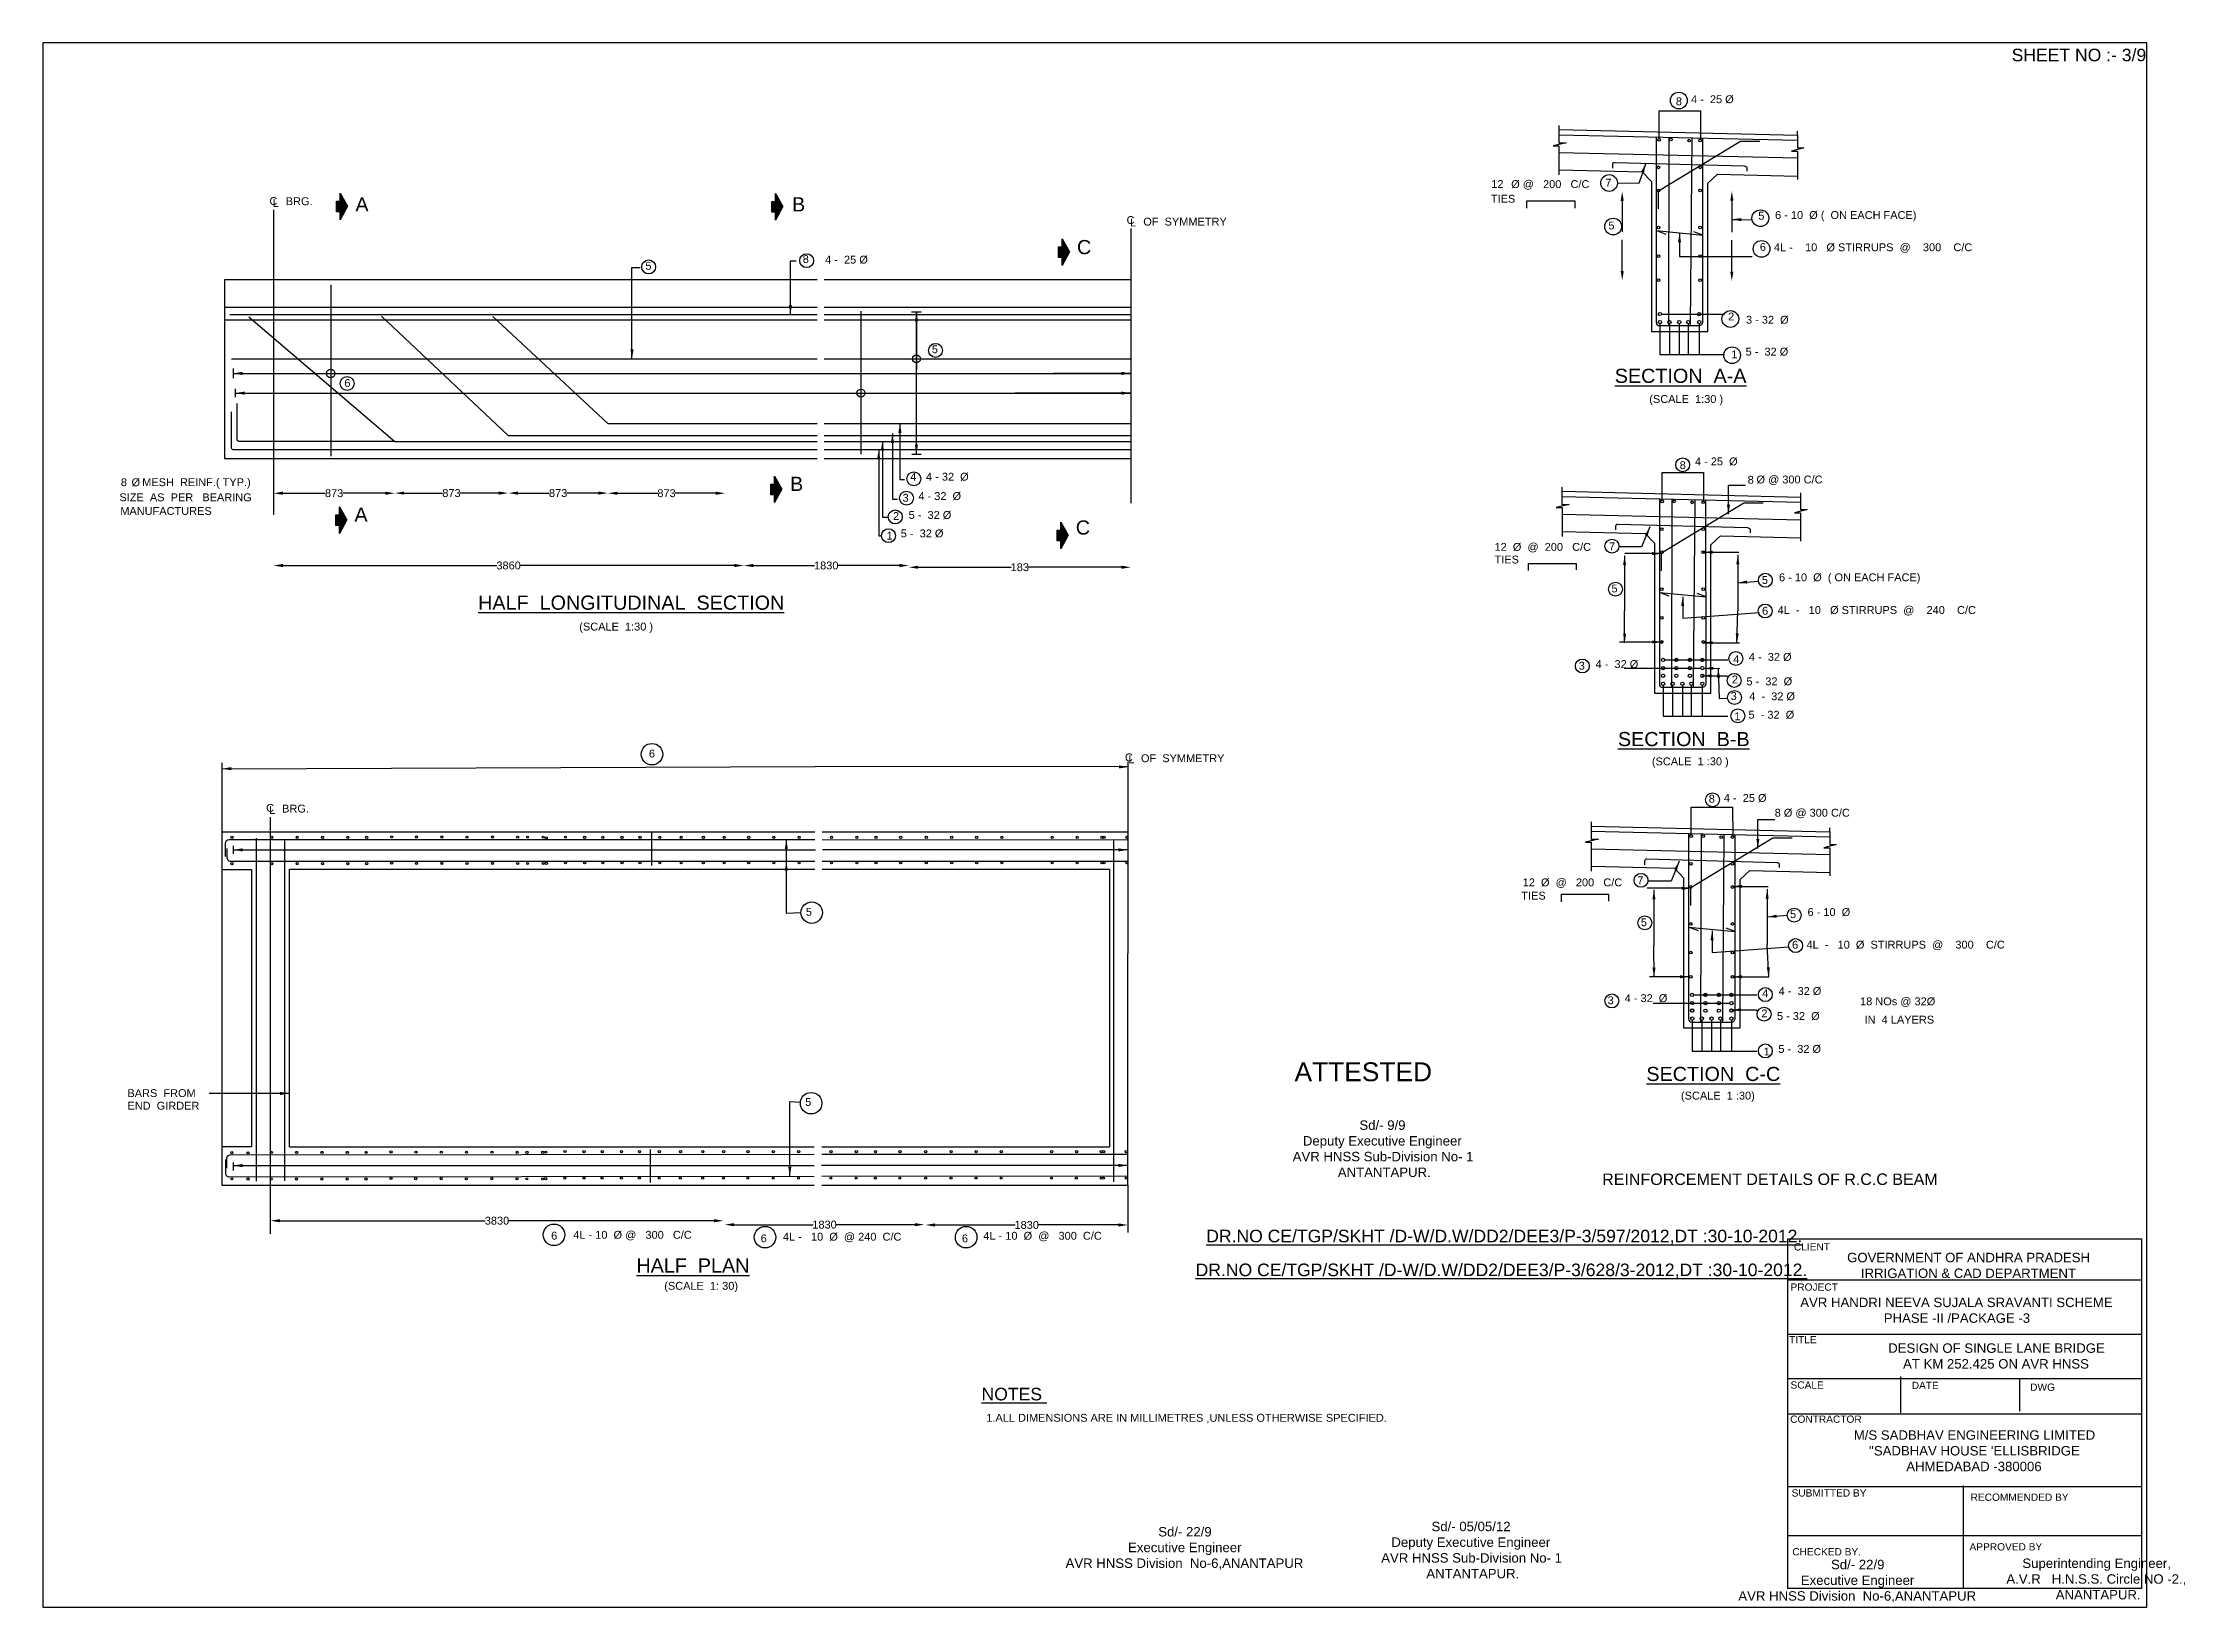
# Model space of a CAD drawing. Header units: inches. Extents: x 25936 to 27299, y 1013 to 2008.
import ezdxf

# ---------------------------------------------------------------- set-up
doc = ezdxf.new("R2010")
doc.units = ezdxf.units.IN
doc.header["$MEASUREMENT"] = 0
for name, color, linetype in [('DIMENSION', 7, 'Continuous'), ('DIMENSIONS', 255, 'Continuous'), ('TEXT', 1, 'Continuous')]:
    doc.layers.add(name, color=color, linetype=linetype)
doc.styles.get("Standard").update_dxf_attribs({"font": 'arial.ttf', "height": 5})
doc.dimstyles.get("Standard").update_dxf_attribs({"dimtxt": 5, "dimasz": 6, "dimexe": 0.18, "dimexo": 0.0625, "dimgap": 0.09, "dimtad": 0, "dimtih": 1, "dimtoh": 1, "dimdec": 4, "dimzin": 0, "dimdsep": 46, "dimtxsty": 'Standard', "dimcen": 0.09, "dimse1": 1, "dimse2": 1, "dimadec": 0, "dimazin": 0, "dimtfac": 1, "dimtdec": 4, "dimtofl": 0, "dimtmove": 0, "dimatfit": 3, "dimfxl": 1, "dimtolj": 1, "dimtzin": 0, "dimarcsym": 0})

msp = doc.modelspace()

# ---------------------------------------------------------------- texts
at = {"layer": 'DIMENSION', "color": 0, "char_height": 6, "width": 188.9045003, "attachment_point": 1}
for s, insert in [('\\pi80.148;Sd/- 9/9\\P\\pi44.164;Deputy Executive Engineer  \\P\\pi37.694;AVR HNSS Sub-Division No- 1\\P\\pi64.08; ANTANTAPUR.', (26693.6652, 1322.45286)), ('\\pi77.817;Sd/- 22/9\\P\\pi58.616;Executive Engineer  \\P\\pi18.818;AVR HNSS Division  No-6,ANANTAPUR ', (26567.92238, 1063.67253)), ('\\pi69.697;Sd/- 05/05/12 \\P\\pi44.164;Deputy Executive Engineer  \\P\\pi37.694;AVR HNSS Sub-Division No- 1\\P\\pi64.08; ANTANTAPUR.', (26750.0041, 1067.03246)), ('\\pi77.817;Sd/- 22/9\\P\\pi58.616;Executive Engineer  \\P\\pi18.818;AVR HNSS Division  No-6,ANANTAPUR ', (26996.21163, 1042.81994)), ('\\pi94.452;\\P\\pi47.713;Superintending Engineer,\\P\\pi37.538;A.V.R   H.N.S.S. Circle NO -2.,\\P\\pi66.64; ANANTAPUR.', (27148.12402, 1053.61558))]:
    msp.add_mtext(s, dxfattribs=dict(at, insert=insert))
at = {"layer": 'DIMENSIONS', "color": 0}
for s, height, p in [('ATTESTED   ', 12, (26732.49177, 1347.38606)), ('REINFORCEMENT DETAILS OF R.C.C BEAM', 7.3, (26928.36102, 1281.36374)), ('%%UDR.NO CE/TGP/SKHT /D-W/D.W/DD2/DEE3/P-3/597/2012,DT :30-10-2012.', 8, (26676.29646, 1244.88301)), ('%%UDR.NO CE/TGP/SKHT /D-W/D.W/DD2/DEE3/P-3/628/3-2012,DT :30-10-2012.', 8, (26669.55213, 1223.34075)), ('%%UNOTES ', 8, (26533.26744, 1144.26822)), ('1.ALL DIMENSIONS ARE IN MILLIMETRES ,UNLESS OTHERWISE SPECIFIED.', 5, (26536.29746, 1130.67598))]:
    msp.add_text(s, height=height, dxfattribs=at).set_placement(p)
at = {"layer": 'TEXT', "color": 0}
for s, height, p in [('SHEET NO :- 3/9', 8, (27188.98939, 1996.52249)), ('8', 5, (26975.25131, 1968.53429)), ('4 -  25 Ø', 5, (26984.92441, 1969.87063)), ('C', 5, (26079.92906, 1905.1041)), ('BRG.', 5, (26090.33495, 1904.95099)), ('A', 9, (26134.65527, 1900.95224)), ('B', 9, (26412.62168, 1900.97929)), ('TIES', 5, (26857.54044, 1906.5254)), ('12 ', 5, (26857.76207, 1915.90326)), ('Ø @   200   C/C', 5, (26870.4321, 1915.84057)), ('7', 5, (26930.35137, 1916.71953)), ('L', 5, (26081.99557, 1903.86562)), ('C', 5, (26625.58696, 1892.9619)), ('L', 5, (26627.76639, 1891.38968)), ('OF  SYMMETRY', 5, (26636.2177, 1891.96529)), ('5', 5, (27027.71673, 1895.71575)), ('6 - 10  Ø (  ON EACH FACE)', 5, (27038.39867, 1896.16494)), ('C', 9, (26594.0144, 1873.75623)), ('5', 5, (26932.32045, 1889.51194)), ('5', 5, (26319.25878, 1863.86215)), ('8', 5, (26419.43816, 1868.12716)), ('4 -  25 Ø', 5, (26433.70845, 1867.79361)), ('6', 5, (27028.70551, 1875.8342)), ('4L -    10   Ø STIRRUPS  @    300    C/C', 5, (27037.72615, 1875.63838)), ('2', 5, (27008.5215, 1831.56681)), ('3 - 32  Ø', 5, (27019.89908, 1829.51749)), ('5', 5, (26501.62576, 1810.74635)), ('5 -  32 Ø', 5, (27019.6316, 1809.2265)), ('%%USECTION  A-A', 9, (26936.3664, 1791.84304)), ('1', 5, (27010.57613, 1807.47367)), ('6', 5, (26127.64118, 1789.23929)), ('(SCALE  1:30 )', 5, (26958.35174, 1779.07034)), ('B', 9, (26411.35039, 1723.09487)), ('4', 5, (26487.88287, 1729.58038)), ('4 - 32  Ø', 5, (26497.90157, 1729.64091)), ('8', 5, (26977.68743, 1736.97845)), ('4 - 25  Ø', 5, (26987.43047, 1739.35878)), ('8', 5, (27020.97642, 1727.6661)), ('Ø @ 300 C/C', 5, (27026.6021, 1727.84737)), ('SIZE  AS  PER   BEARING', 5, (25984.43628, 1716.50448)), ('8     MESH  REINF.( TYP.)', 5, (25985.34405, 1726.11573)), ('Ø', 5, (25992.13735, 1726.08566)), ('3', 5, (26482.99065, 1716.24404)), ('4 - 32  Ø', 5, (26493.06142, 1717.29819)), ('MANUFACTURES', 5, (25984.98094, 1707.79994)), ('A', 9, (26134.06153, 1703.49919)), ('2', 5, (26476.87067, 1704.56909)), ('5 -  32 Ø', 5, (26486.85281, 1705.27629)), ('1', 5, (26472.79382, 1692.04718)), ('5 -  32 Ø', 5, (26481.82356, 1693.54565)), ('C', 9, (26593.2523, 1695.30656)), ('TIES', 5, (26859.84077, 1676.92014)), ('12  Ø  @  200   C/C', 5, (26859.84077, 1684.9522)), ('7', 5, (26932.67207, 1685.33478)), ('5', 5, (27030.0119, 1663.88867)), ('6 - 10  Ø  ( ON EACH FACE)', 5, (27040.92912, 1665.58954)), ('%%UHALF  LONGITUDINAL  SECTION', 9, (26212.79467, 1647.46556)), ('5', 5, (26934.25721, 1658.4995)), ('(SCALE  1:30 )', 5, (26277.17486, 1634.23862)), ('6', 5, (27030.13995, 1644.31987)), ('4L  -   10   Ø STIRRUPS  @    240    C/C', 5, (27040.02887, 1644.77187)), ('3', 5, (26913.40774, 1609.327)), ('4 -  32 Ø', 5, (26924.15552, 1610.3692)), ('4', 5, (27011.76113, 1613.48338)), ('4 -  32 Ø', 5, (27021.72997, 1614.94948)), ('2', 5, (27010.89487, 1600.5831)), ('5 -  32  Ø', 5, (27020.17221, 1599.3898)), ('3', 5, (27010.10736, 1590.04262)), ('1', 5, (27012.54255, 1577.17574)), ('5  - 32  Ø', 5, (27021.48887, 1578.14041)), ('4  -  32 Ø', 5, (27021.96818, 1589.87001)), ('%%USECTION  B-B', 9, (26938.3934, 1560.64806)), ('6', 5, (26321.50451, 1553.41439)), ('C', 5, (26624.54079, 1551.01655)), ('L', 5, (26626.75996, 1549.74405)), ('OF  SYMMETRY', 5, (26634.72781, 1550.45884)), ('(SCALE  1 :30 )', 5, (26959.99152, 1548.4627)), ('8', 5, (26996.16946, 1524.70492)), ('4 -  25 Ø', 5, (27005.79946, 1525.14745)), ('C', 5, (26077.84405, 1518.84867)), ('L', 5, (26079.72054, 1517.47221)), ('BRG.', 5, (26088.01813, 1518.40937)), ('8 Ø @ 300 C/C', 5, (27038.16869, 1515.77199)), ('12  Ø  @   200   C/C', 5, (26877.73262, 1471.44691)), ('7', 5, (26950.70154, 1472.74259)), ('TIES', 5, (26876.86594, 1463.00646)), ('5', 5, (26421.41896, 1452.71777)), ('5', 5, (26952.95677, 1446.05754)), ('5', 5, (27047.89675, 1451.22431)), ('6 - 10  Ø', 5, (27059.0854, 1452.53958)), ('6', 5, (27049.23033, 1431.72365)), ('4L  -   10  Ø  STIRRUPS  @    300    C/C', 5, (27058.40818, 1431.8068)), ('4', 5, (27030.18633, 1400.83831)), ('4 -  32 Ø', 5, (27040.70484, 1402.30158)), ('3', 5, (26931.79432, 1396.41048)), ('4 - 32  Ø', 5, (26942.67562, 1397.76234)), ('2', 5, (27029.64844, 1388.05101)), ('5 - 32  Ø', 5, (27039.61847, 1386.38649)), ('18 NOs @ 32Ø', 5, (27092.5197, 1395.72565)), ('IN  4 LAYERS', 5, (27095.40925, 1384.09399)), ('1', 5, (27031.18688, 1363.81152)), ('5 -  32 Ø', 5, (27040.49499, 1365.45698)), ('%%USECTION  C-C', 9, (26956.48594, 1347.53776)), ('BARS  FROM', 5, (25989.54411, 1337.33896)), ('5', 5, (26420.9879, 1331.71368)), ('(SCALE  1 :30)', 5, (26978.5206, 1335.73565)), ('END  GIRDER', 5, (25989.54411, 1329.3069)), ('6', 5, (26259.26004, 1246.61834)), ('4L - 10  Ø @   300   C/C', 5, (26273.38242, 1247.1408)), ('6', 5, (26392.64971, 1244.86645)), ('4L -   10  Ø  @ 240  C/C', 5, (26406.84329, 1245.94608)), ('6', 5, (26520.76344, 1244.86645)), ('4L - 10  Ø  @   300  C/C', 5, (26534.41374, 1246.53654)), ('CLIENT ', 4.620439, (27050.42251, 1239.67088)), ('%%UHALF  PLAN', 9, (26313.55161, 1225.61451)), ('(SCALE  1: 30)', 5, (26331.27506, 1214.67477)), ('PROJECT ', 4.620439, (27048.25231, 1214.10672)), ('TITLE ', 4.620439, (27047.34903, 1180.60252)), ('SCALE ', 4.620439, (27048.25231, 1151.73462)), ('DATE ', 4.620439, (27125.42776, 1151.5092)), ('DWG', 4.620439, (27200.79933, 1150.38156)), ('CONTRACTOR', 4.620439, (27048.02091, 1130.00422)), ('SUBMITTED BY ', 4.6204387, (27048.9224, 1083.05193)), ('RECOMMENDED BY', 4.6204387, (27162.88214, 1080.34581)), ('CHECKED BY.', 4.6204387, (27049.37449, 1045.61427)), ('APPROVED BY ', 4.6204387, (27162.2049, 1048.77179))]:
    msp.add_text(s, height=height, dxfattribs=at).set_placement(p)
at = {"layer": 'TEXT', "color": 0, "char_height": 6, "attachment_point": 1}
for s, insert, width in [('\\pi13.897;GOVERNMENT OF ANDHRA PRADESH  \\P\\pi22.662;IRRIGATION & CAD DEPARTMENT ', (27070.39829, 1238.19051), 181.2891824), ('\\pi7.8707;AVR HANDRI NEEVA SUJALA SRAVANTI SCHEME  \\P\\pi61.021;PHASE -II /PACKAGE -3', (27046.58513, 1209.63521), 214.1752725), ('\\pi22.259;DESIGN OF SINGLE LANE BRIDGE  \\P\\pi31.703;AT KM 252.425 ON AVR HNSS', (27088.19406, 1180.5419), 181.2891824), ("\\pi14.331;M/S SADBHAV ENGINEERING LIMITED  \\P\\pi23.906;''SADBHAV HOUSE 'ELLISBRIDGE  \\P\\pi47.744;AHMEDABAD -380006", (27074.19815, 1125.2076), 181.2891824)]:
    msp.add_mtext(s, dxfattribs=dict(at, insert=insert, width=width))

# ---------------------------------------------------------------- blocks, each defined once
blk = doc.blocks.new('*D1')
at = {"layer": 'Defpoints', "color": 0, "transparency": 16777216}
for p in [(26159.7, 1754.6), (26082.5, 1743.7), (26159.7, 1721.6)]:
    blk.add_point(p, dxfattribs=at)
at = {"layer": 'DIMENSIONS', "color": 0, "lineweight": -2, "transparency": 16777216}
for p, q in [((26088.5, 1721.6), (26115.5, 1721.6)), ((26153.7, 1721.6), (26126.7, 1721.6))]:
    blk.add_line(p, q, dxfattribs=at)
at = {"layer": 'DIMENSIONS', "color": 0, "transparency": 16777216}
for points in [[(26088.5, 1722.6), (26088.5, 1720.6), (26082.5, 1721.6)], [(26153.7, 1722.6), (26153.7, 1720.6), (26159.7, 1721.6)]]:
    blk.add_solid(points, dxfattribs=at)
at = {"layer": 'DIMENSIONS', "color": 0, "transparency": 16777216, "insert": (26121.1, 1721.6), "char_height": 5, "attachment_point": 5}
blk.add_mtext('\\A1;873', dxfattribs=at)
blk = doc.blocks.new('*D2')
at = {"layer": 'Defpoints', "color": 0, "transparency": 16777216}
for p in [(26159.7, 1754.6), (26231.9, 1758.4), (26231.9, 1721.7)]:
    blk.add_point(p, dxfattribs=at)
at = {"layer": 'DIMENSIONS', "color": 0, "lineweight": -2, "transparency": 16777216}
for p, q in [((26165.7, 1721.7), (26190.2, 1721.7)), ((26225.9, 1721.7), (26201.4, 1721.7))]:
    blk.add_line(p, q, dxfattribs=at)
at = {"layer": 'DIMENSIONS', "color": 0, "transparency": 16777216}
for points in [[(26165.7, 1722.7), (26165.7, 1720.7), (26159.7, 1721.7)], [(26225.9, 1722.7), (26225.9, 1720.7), (26231.9, 1721.7)]]:
    blk.add_solid(points, dxfattribs=at)
at = {"layer": 'DIMENSIONS', "color": 0, "transparency": 16777216, "insert": (26195.8, 1721.7), "char_height": 5, "attachment_point": 5}
blk.add_mtext('\\A1;873', dxfattribs=at)
blk = doc.blocks.new('*D3')
at = {"layer": 'Defpoints', "color": 0, "transparency": 16777216}
for p in [(26295.3, 1766), (26232.1, 1758.1), (26295.3, 1721.7)]:
    blk.add_point(p, dxfattribs=at)
at = {"layer": 'DIMENSIONS', "color": 0, "lineweight": -2, "transparency": 16777216}
for p, q in [((26238.1, 1721.7), (26258.1, 1721.7)), ((26289.3, 1721.7), (26269.3, 1721.7))]:
    blk.add_line(p, q, dxfattribs=at)
at = {"layer": 'DIMENSIONS', "color": 0, "transparency": 16777216}
for points in [[(26238.1, 1722.7), (26238.1, 1720.7), (26232.1, 1721.7)], [(26289.3, 1722.7), (26289.3, 1720.7), (26295.3, 1721.7)]]:
    blk.add_solid(points, dxfattribs=at)
at = {"layer": 'DIMENSIONS', "color": 0, "transparency": 16777216, "insert": (26263.7, 1721.7), "char_height": 5, "attachment_point": 5}
blk.add_mtext('\\A1;873', dxfattribs=at)
blk = doc.blocks.new('*D4')
at = {"layer": 'Defpoints', "color": 0, "transparency": 16777216}
for p in [(26295.3, 1766), (26370.1, 1766), (26370.1, 1721.6)]:
    blk.add_point(p, dxfattribs=at)
at = {"layer": 'DIMENSIONS', "color": 0, "lineweight": -2, "transparency": 16777216}
for p, q in [((26301.3, 1721.6), (26327.1, 1721.6)), ((26364.1, 1721.6), (26338.3, 1721.6))]:
    blk.add_line(p, q, dxfattribs=at)
at = {"layer": 'DIMENSIONS', "color": 0, "transparency": 16777216}
for points in [[(26301.3, 1722.6), (26301.3, 1720.6), (26295.3, 1721.6)], [(26364.1, 1722.6), (26364.1, 1720.6), (26370.1, 1721.6)]]:
    blk.add_solid(points, dxfattribs=at)
at = {"layer": 'DIMENSIONS', "color": 0, "transparency": 16777216, "insert": (26332.7, 1721.6), "char_height": 5, "attachment_point": 5}
blk.add_mtext('\\A1;873', dxfattribs=at)
blk = doc.blocks.new('*D5')
at = {"layer": 'Defpoints', "color": 0, "transparency": 16777216}
for p in [(26082.5, 1743.7), (26381.9, 1743.7), (26381.9, 1675.6)]:
    blk.add_point(p, dxfattribs=at)
at = {"layer": 'DIMENSIONS', "color": 0, "lineweight": -2, "transparency": 16777216}
for p, q in [((26088.5, 1675.6), (26224.6, 1675.6)), ((26375.9, 1675.6), (26239.7, 1675.6))]:
    blk.add_line(p, q, dxfattribs=at)
at = {"layer": 'DIMENSIONS', "color": 0, "transparency": 16777216}
for points in [[(26088.5, 1676.6), (26088.5, 1674.6), (26082.5, 1675.6)], [(26375.9, 1676.6), (26375.9, 1674.6), (26381.9, 1675.6)]]:
    blk.add_solid(points, dxfattribs=at)
at = {"layer": 'DIMENSIONS', "color": 0, "transparency": 16777216, "insert": (26232.2, 1675.6), "char_height": 5, "attachment_point": 5}
blk.add_mtext('\\A1;3860', dxfattribs=at)
blk = doc.blocks.new('*D6')
at = {"layer": 'Defpoints', "color": 0, "transparency": 16777216}
for p in [(26381.9, 1743.7), (26486.9, 1705.3), (26486.9, 1675.6)]:
    blk.add_point(p, dxfattribs=at)
at = {"layer": 'DIMENSIONS', "color": 0, "lineweight": -2, "transparency": 16777216}
for p, q in [((26387.9, 1675.6), (26427, 1675.6)), ((26480.9, 1675.6), (26441.7, 1675.6))]:
    blk.add_line(p, q, dxfattribs=at)
at = {"layer": 'DIMENSIONS', "color": 0, "transparency": 16777216}
for points in [[(26387.9, 1676.6), (26387.9, 1674.6), (26381.9, 1675.6)], [(26480.9, 1676.6), (26480.9, 1674.6), (26486.9, 1675.6)]]:
    blk.add_solid(points, dxfattribs=at)
at = {"layer": 'DIMENSIONS', "color": 0, "transparency": 16777216, "insert": (26434.4, 1675.6), "char_height": 5, "attachment_point": 5}
blk.add_mtext('\\A1;1830', dxfattribs=at)
blk = doc.blocks.new('*D7')
at = {"layer": 'Defpoints', "color": 0, "transparency": 16777216}
for p in [(26486.9, 1746.5), (26628.3, 1719.6), (26628.3, 1674.5)]:
    blk.add_point(p, dxfattribs=at)
at = {"layer": 'DIMENSIONS', "color": 0, "lineweight": -2, "transparency": 16777216}
for p, q in [((26492.9, 1674.5), (26552.2, 1674.5)), ((26622.3, 1674.5), (26563, 1674.5))]:
    blk.add_line(p, q, dxfattribs=at)
at = {"layer": 'DIMENSIONS', "color": 0, "transparency": 16777216}
for points in [[(26492.9, 1675.5), (26492.9, 1673.5), (26486.9, 1674.5)], [(26622.3, 1675.5), (26622.3, 1673.5), (26628.3, 1674.5)]]:
    blk.add_solid(points, dxfattribs=at)
at = {"layer": 'DIMENSIONS', "color": 0, "transparency": 16777216, "insert": (26557.6, 1674.5), "char_height": 5, "attachment_point": 5}
blk.add_mtext('\\A1;183', dxfattribs=at)
blk = doc.blocks.new('*D8')
at = {"layer": 'Defpoints', "color": 0, "transparency": 16777216}
for p in [(26369, 1285), (26080.6, 1281.2), (26369, 1258.6)]:
    blk.add_point(p, dxfattribs=at)
at = {"layer": 'DIMENSIONS', "color": 0, "lineweight": -2, "transparency": 16777216}
for p, q in [((26086.6, 1258.6), (26217.2, 1258.6)), ((26363, 1258.6), (26232.3, 1258.6))]:
    blk.add_line(p, q, dxfattribs=at)
at = {"layer": 'DIMENSIONS', "color": 0, "transparency": 16777216}
for points in [[(26086.6, 1259.6), (26086.6, 1257.6), (26080.6, 1258.6)], [(26363, 1259.6), (26363, 1257.6), (26369, 1258.6)]]:
    blk.add_solid(points, dxfattribs=at)
at = {"layer": 'DIMENSIONS', "color": 0, "transparency": 16777216, "insert": (26224.8, 1258.6), "char_height": 5, "attachment_point": 5}
blk.add_mtext('\\A1;3830', dxfattribs=at)
blk = doc.blocks.new('*D9')
at = {"layer": 'Defpoints', "color": 0, "transparency": 16777216}
for p in [(26369.7, 1285.6), (26496.9, 1285.7), (26496.9, 1256.1)]:
    blk.add_point(p, dxfattribs=at)
at = {"layer": 'DIMENSIONS', "color": 0, "lineweight": -2, "transparency": 16777216}
for p, q in [((26375.7, 1256.1), (26426, 1256.1)), ((26490.9, 1256.1), (26440.6, 1256.1))]:
    blk.add_line(p, q, dxfattribs=at)
at = {"layer": 'DIMENSIONS', "color": 0, "transparency": 16777216}
for points in [[(26375.7, 1257.1), (26375.7, 1255.1), (26369.7, 1256.1)], [(26490.9, 1257.1), (26490.9, 1255.1), (26496.9, 1256.1)]]:
    blk.add_solid(points, dxfattribs=at)
at = {"layer": 'DIMENSIONS', "color": 0, "transparency": 16777216, "insert": (26433.3, 1256.1), "char_height": 5, "attachment_point": 5}
blk.add_mtext('\\A1;1830', dxfattribs=at)
blk = doc.blocks.new('*D10')
at = {"layer": 'Defpoints', "color": 0, "transparency": 16777216}
for p in [(26497.6, 1285.7), (26626.4, 1281.2), (26626.4, 1255.9)]:
    blk.add_point(p, dxfattribs=at)
at = {"layer": 'DIMENSIONS', "color": 0, "lineweight": -2, "transparency": 16777216}
for p, q in [((26503.6, 1255.9), (26554.7, 1255.9)), ((26620.4, 1255.9), (26569.4, 1255.9))]:
    blk.add_line(p, q, dxfattribs=at)
at = {"layer": 'DIMENSIONS', "color": 0, "transparency": 16777216}
for points in [[(26503.6, 1256.9), (26503.6, 1254.9), (26497.6, 1255.9)], [(26620.4, 1256.9), (26620.4, 1254.9), (26626.4, 1255.9)]]:
    blk.add_solid(points, dxfattribs=at)
at = {"layer": 'DIMENSIONS', "color": 0, "transparency": 16777216, "insert": (26562, 1255.9), "char_height": 5, "attachment_point": 5}
blk.add_mtext('\\A1;1830', dxfattribs=at)
blk = doc.blocks.new('*D11')
at = {"layer": 'Defpoints', "color": 0, "transparency": 16777216}
for p in [(26995.6, 1913.8), (26995.6, 1856.7), (27010.9, 1856.7)]:
    blk.add_point(p, dxfattribs=at)
at = {"layer": 'DIMENSIONS', "color": 0, "lineweight": -2, "transparency": 16777216}
for p, q in [((27010.9, 1907.8), (27010.9, 1887.8)), ((27010.9, 1862.7), (27010.9, 1882.6))]:
    blk.add_line(p, q, dxfattribs=at)
at = {"layer": 'DIMENSIONS', "color": 0, "transparency": 16777216}
for points in [[(27009.9, 1907.8), (27011.9, 1907.8), (27010.9, 1913.8)], [(27009.9, 1862.7), (27011.9, 1862.7), (27010.9, 1856.7)]]:
    blk.add_solid(points, dxfattribs=at)
at = {"layer": 'DIMENSIONS', "color": 0, "transparency": 16777216, "insert": (27010.9, 1885.2), "char_height": 5, "attachment_point": 5}
blk.add_mtext('\\A1;  ', dxfattribs=at)
blk = doc.blocks.new('*D12')
at = {"layer": 'Defpoints', "color": 0, "transparency": 16777216}
for p in [(26963.6, 1913.7), (26941.1, 1857.1), (26963.4, 1857.1)]:
    blk.add_point(p, dxfattribs=at)
at = {"layer": 'DIMENSIONS', "color": 0, "lineweight": -2, "transparency": 16777216}
for p, q in [((26941.1, 1907.7), (26941.1, 1888)), ((26941.1, 1863.1), (26941.1, 1882.8))]:
    blk.add_line(p, q, dxfattribs=at)
at = {"layer": 'DIMENSIONS', "color": 0, "transparency": 16777216}
for points in [[(26940.1, 1907.7), (26942.1, 1907.7), (26941.1, 1913.7)], [(26940.1, 1863.1), (26942.1, 1863.1), (26941.1, 1857.1)]]:
    blk.add_solid(points, dxfattribs=at)
at = {"layer": 'DIMENSIONS', "color": 0, "transparency": 16777216, "insert": (26941.1, 1885.4), "char_height": 5, "attachment_point": 5}
blk.add_mtext('\\A1;  ', dxfattribs=at)

# ---------------------------------------------------------------- dimensions: what is measured, and where the dimension line sits
at = {"layer": 'DIMENSIONS', "color": 0}
for base, p1, p2, picture, middle in [((26941.11066, 1857.1391), (26963.60157, 1913.68792), (26963.38925, 1857.1391), '*D12', (26941.11066, 1885.41351)), ((27010.92152, 1856.67769), (26995.58934, 1913.77118), (26995.58934, 1856.67769), '*D11', (27010.92152, 1885.22444))]:
    dim = msp.add_linear_dim(base=base, p1=p1, p2=p2, angle=90, text='  ', dimstyle='Standard', dxfattribs=at)
    dim.commit()
    dim.dimension.update_dxf_attribs({"geometry": picture, "text_midpoint": middle})
for base, p1, p2, text, picture, middle in [((26295.29417, 1721.67225), (26232.12198, 1758.13758), (26295.29417, 1766.0226), '873', '*D3', (26263.70808, 1721.67225)), ((26370.14336, 1721.63318), (26295.29417, 1766.0226), (26370.14336, 1766.0226), '873', '*D4', (26332.71877, 1721.63318)), ((26159.66346, 1721.63538), (26082.50949, 1743.74706), (26159.66346, 1754.63413), '873', '*D1', (26121.08648, 1721.63538)), ((26231.88125, 1721.67225), (26159.66346, 1754.63413), (26231.88125, 1758.36414), '873', '*D2', (26195.77236, 1721.67225)), ((26628.29407, 1674.49481), (26486.85281, 1746.46281), (26628.29407, 1719.64595), '183', '*D7', (26557.57344, 1674.49481)), ((26381.86135, 1675.58492), (26082.50949, 1743.74706), (26381.86135, 1743.74706), '3860', '*D5', (26232.18542, 1675.58492)), ((26486.85281, 1675.64272), (26381.86135, 1743.74706), (26486.85281, 1705.27629), '1830', '*D6', (26434.35708, 1675.64272)), ((26368.99572, 1258.57666), (26080.58405, 1281.20852), (26368.99572, 1284.98971), '3830', '*D8', (26224.78989, 1258.57666)), ((26496.94829, 1256.14096), (26369.67842, 1285.55026), (26496.94829, 1285.68498), '1830', '*D9', (26433.31335, 1256.14096)), ((26626.43635, 1255.89772), (26497.64429, 1285.68571), (26626.43635, 1281.20852), '1830', '*D10', (26562.04032, 1255.89772))]:
    dim = msp.add_linear_dim(base=base, p1=p1, p2=p2, text=text, dimstyle='Standard', dxfattribs=at)
    dim.commit()
    dim.dimension.update_dxf_attribs({"geometry": picture, "text_midpoint": middle})

# ---------------------------------------------------------------- hatches: boundary and pattern name
at = {"layer": 'DIMENSIONS'}
for points in [[(26124.95096, 1912.53234), (26124.95096, 1907.48389), (26122.64449, 1907.48389), (26122.64449, 1900.61818), (26124.95096, 1900.61818), (26124.95096, 1895.65747), (26129.61311, 1904.22659)], [(26402.02065, 1912.32003), (26402.02065, 1907.27158), (26399.71417, 1907.27158), (26399.71417, 1900.40587), (26402.02065, 1900.40587), (26402.02065, 1895.44516), (26406.68279, 1904.01428)], [(26584.52069, 1883.51028), (26584.52069, 1878.46183), (26582.21422, 1878.46183), (26582.21422, 1871.59612), (26584.52069, 1871.59612), (26584.52069, 1866.6354), (26589.18283, 1875.20453)], [(26401.40317, 1732.48184), (26401.40317, 1727.43339), (26399.0967, 1727.43339), (26399.0967, 1720.56768), (26401.40317, 1720.56768), (26401.40317, 1715.60697), (26406.06531, 1724.17609)], [(26124.57287, 1712.96038), (26124.57287, 1707.91193), (26122.2664, 1707.91193), (26122.2664, 1701.04622), (26124.57287, 1701.04622), (26124.57287, 1696.08551), (26129.23501, 1704.65463)], [(26583.80828, 1703.18165), (26583.80828, 1698.13321), (26581.5018, 1698.13321), (26581.5018, 1691.2675), (26583.80828, 1691.2675), (26583.80828, 1686.30678), (26588.47042, 1694.87591)]]:
    msp.add_hatch(color=0, dxfattribs=at).paths.add_polyline_path(points)

# ---------------------------------------------------------------- linework, layer by layer
at = {"color": 0}
for points in [[(26964.53688, 1947.43986), (26964.53688, 1965.06409), (26990.87465, 1965.06409), (26990.92639, 1946.87339)], [(26900.71045, 1955.64836), (26900.71045, 1944.68007), (26905.37736, 1944.68007), (26897.11726, 1942.76247), (26900.80872, 1942.76247), (26900.80872, 1924.29355)], [(26900.71045, 1953.0651), (27052.71467, 1949.40495), (27052.71467, 1952.00946)], [(26900.71045, 1949.71794), (27052.65199, 1946.23163)], [(26900.80872, 1938.52385), (27052.6449, 1934.97232)], [(26964.15711, 1902.52468), (26964.15711, 1913.96604), (27016.43604, 1945.62092), (27028.81192, 1945.62092)], [(26970.77941, 1948.1102), (26970.46859, 1828.30851)], [(26984.56035, 1828.3129), (26985.53778, 1947.77157)], [(27052.65199, 1949.40646), (27052.65199, 1941.37976), (27056.78043, 1941.37976), (27048.88533, 1939.28201), (27052.6449, 1939.28201), (27052.6449, 1921.3687)], [(26900.80872, 1927.43411), (26953.80504, 1926.22626), (26959.67071, 1920.02499), (26959.67071, 1824.62955), (26995.58934, 1824.62955), (26995.58934, 1918.92439), (27001.78314, 1924.73964), (27052.6449, 1923.45809)], [(26082.50949, 1902.0709), (26082.50949, 1707.90083)], [(26628.29407, 1890.02254), (26628.29407, 1715.24853)], [(26969.02806, 1886.34918), (26962.7935, 1888.71387), (26992.44707, 1885.84096), (26986.75014, 1888.03825)], [(26428.71855, 1857.461), (26051.38542, 1857.461), (26051.38542, 1743.74706), (26428.71855, 1743.74706)], [(26628.29407, 1857.461), (26433.01531, 1857.461)], [(26118.91685, 1854.28435), (26118.91685, 1745.20939)], [(26428.71855, 1839.87171), (26051.38542, 1839.87171)], [(26428.71855, 1831.84938), (26051.38542, 1831.84938)], [(26054.77019, 1835.32871), (26428.71855, 1835.32871)], [(26151.23009, 1834.26659), (26231.88125, 1758.36414), (26428.71855, 1758.36414)], [(26222.12561, 1834.05845), (26295.29417, 1766.0226), (26428.71855, 1766.0226)], [(26628.29407, 1839.87171), (26433.01531, 1839.87171)], [(26433.01531, 1835.32871), (26628.29407, 1835.32871)], [(26628.29407, 1831.84938), (26433.01531, 1831.84938)], [(26456.4978, 1837.533), (26456.4978, 1746.52815)], [(26488.75093, 1836.96855), (26494.90558, 1836.96855)], [(26965.139, 1829.48377), (26965.139, 1809.83435), (27006.30921, 1809.83435)], [(26966.18771, 1835.67512), (27006.29347, 1835.67512)], [(26971.20324, 1829.48377), (26971.20324, 1809.83435)], [(26977.42415, 1829.48377), (26977.42415, 1809.83435)], [(26983.10823, 1829.48377), (26983.10823, 1809.83435)], [(26990.11078, 1829.48377), (26990.11078, 1809.83435)], [(26055.70114, 1807.1666), (26428.71855, 1807.1666)], [(26056.79358, 1800.97065), (26056.79358, 1794.74518)], [(26433.01531, 1807.1666), (26628.29407, 1807.1666)], [(26058.17294, 1787.94945), (26058.17294, 1782.72196)], [(26433.01531, 1766.0226), (26628.29407, 1766.0226)], [(26159.66346, 1754.63413), (26428.71855, 1754.63413)], [(26433.01531, 1758.36414), (26628.29407, 1758.36414)], [(26433.01531, 1754.63413), (26628.29407, 1754.63413)], [(26433.01531, 1749.39915), (26628.29407, 1749.39915)], [(26488.79203, 1746.46281), (26494.7884, 1746.46281)], [(26433.01531, 1743.74706), (26628.29407, 1743.74706)], [(26966.53244, 1717.23276), (26966.53244, 1734.85699), (26992.87021, 1734.85699), (26992.92195, 1716.66629)], [(26902.70602, 1725.44127), (26902.70602, 1714.47297), (26907.37292, 1714.47297), (26899.11282, 1712.55538), (26902.80428, 1712.55538), (26902.80428, 1694.08645)], [(26902.70602, 1722.858), (27054.71024, 1719.19785), (27054.71024, 1721.80236)], [(26902.70602, 1719.51084), (27054.64756, 1716.02453)], [(27054.64756, 1719.19936), (27054.64756, 1711.17266), (27058.77599, 1711.17266), (27050.88089, 1709.07491), (27054.64047, 1709.07491), (27054.64047, 1691.1616)], [(26902.80428, 1708.31675), (27054.64047, 1704.76522)], [(26966.15267, 1672.31758), (26966.15267, 1683.75894), (27018.4316, 1715.41383), (27030.80748, 1715.41383)], [(26972.77497, 1717.9031), (26972.46415, 1598.10141)], [(26986.55591, 1598.1058), (26987.53334, 1717.56447)], [(26902.80428, 1697.22701), (26955.80061, 1696.01916), (26961.66628, 1689.81789), (26961.66628, 1594.42246), (26997.5849, 1594.42246), (26997.5849, 1688.71729), (27003.7787, 1694.53254), (27054.64047, 1693.25099)], [(26971.02362, 1656.14208), (26964.78906, 1658.50677), (26994.44264, 1655.63387), (26988.7457, 1657.83115)], [(26991.108, 1609.9906), (26942.41177, 1609.9906)], [(26968.18327, 1615.50749), (27008.26067, 1615.50749)], [(26967.13456, 1599.27667), (26967.13456, 1579.62726), (27008.30478, 1579.62726)], [(26973.1988, 1599.27667), (26973.1988, 1579.62726)], [(26979.41971, 1599.27667), (26979.41971, 1579.62726)], [(26985.10379, 1599.27667), (26985.10379, 1579.62726)], [(26992.10634, 1599.27667), (26992.10634, 1579.62726)], [(26049.58579, 1549.92419), (26049.58579, 1281.20852), (26426.78463, 1281.20852)], [(26626.43635, 1306.38386), (26626.70022, 1550.64384)], [(26080.58405, 1250.34557), (26080.58405, 1515.3957)], [(26985.07671, 1504.18915), (26985.07671, 1521.81338), (27011.41448, 1521.81338), (27011.46622, 1503.62268)], [(26049.58579, 1506.19472), (26427.17298, 1506.19472)], [(26071.67456, 1283.77077), (26071.67456, 1501.98326)], [(26089.60959, 1501.34519), (26089.60959, 1283.89824)], [(26323.18972, 1505.49713), (26323.18972, 1484.74625)], [(26431.90506, 1506.19472), (26626.70022, 1506.19472)], [(26431.90506, 1501.15693), (26626.64673, 1501.12615)], [(26617.51268, 1283.39536), (26617.5471, 1501.12759)], [(26921.25028, 1512.39766), (26921.25028, 1501.42936), (26925.91719, 1501.42936), (26917.65709, 1499.51177), (26921.34855, 1499.51177), (26921.34855, 1481.04285)], [(26921.25028, 1509.81439), (27073.2545, 1506.15425), (27073.2545, 1508.75876)], [(26921.25028, 1506.46723), (27073.19182, 1502.98093)], [(26984.69694, 1459.27397), (26984.69694, 1470.71534), (27036.97587, 1502.37022), (27049.35175, 1502.37022)], [(26991.31924, 1504.8595), (26991.00842, 1385.0578)], [(27005.10018, 1385.0622), (27006.07761, 1504.52087)], [(27073.19182, 1506.15576), (27073.19182, 1498.12905), (27077.32026, 1498.12905), (27069.42516, 1496.03131), (27073.18473, 1496.03131), (27073.18473, 1478.11799)], [(26056.85725, 1497.12308), (26056.85725, 1492.14356)], [(26431.90506, 1487.37709), (26626.63186, 1487.36734)], [(26921.34855, 1495.27314), (27073.18473, 1491.72161)], [(26049.58579, 1482.1611), (26068.59238, 1482.1611), (26068.59238, 1305.57726), (26049.58579, 1305.57726)], [(26092.7391, 1305.62558), (26092.7391, 1482.27639), (26427.17298, 1482.27639)], [(26431.90506, 1482.27639), (26614.65952, 1482.27639)], [(26614.65952, 1482.27639), (26614.65952, 1305.62558)], [(26921.34855, 1484.1834), (26974.34487, 1482.97555), (26980.21054, 1476.77429), (26980.21054, 1381.37885), (27016.12917, 1381.37885), (27016.12917, 1475.67368), (27022.32297, 1481.48893), (27073.18473, 1480.20738)], [(26989.56789, 1443.09847), (26983.33333, 1445.46317), (27012.9869, 1442.59026), (27007.28997, 1444.78754)], [(27009.58918, 1396.83022), (26960.89295, 1396.83022)], [(26986.66445, 1402.34711), (27026.74185, 1402.34711)], [(26985.67883, 1386.23306), (26985.67883, 1366.58365), (27026.84904, 1366.58365)], [(26991.74307, 1386.23306), (26991.74307, 1366.58365)], [(26997.96398, 1386.23306), (26997.96398, 1366.58365)], [(27003.64806, 1386.23306), (27003.64806, 1366.58365)], [(27010.65061, 1386.23306), (27010.65061, 1366.58365)], [(26056.79402, 1295.6836), (26056.79402, 1290.59712)], [(26092.7391, 1305.62558), (26426.78463, 1305.62558)], [(26322.62361, 1282.96877), (26322.62361, 1303.94311)], [(26431.52466, 1281.20852), (26626.43635, 1281.20852), (26626.43635, 1306.38386)], [(26431.52466, 1305.62558), (26614.65952, 1305.62558)], [(26431.52466, 1300.87352), (26626.43635, 1301.05531)], [(26431.52466, 1287.00048), (26626.43635, 1287.18365)], [(26626.43635, 1281.20852), (26626.43635, 1251.08119)]]:
    msp.add_lwpolyline(points, dxfattribs=at)
for points in [[(26962.82272, 1948.29277), (26962.76482, 1830.2476, 0.4270354227), (26964.79016, 1828.30674), (26989.98477, 1828.31459, 0.4178872064), (26992.49242, 1830.85543), (26992.39613, 1947.6142)], [(26935.0697, 1928.45463), (26935.0697, 1930.92194, -0.4126826817), (26936.34238, 1932.20129), (27018.80903, 1929.91483, -0.2494275533), (27020.54247, 1928.93015), (27020.54247, 1926.65077)], [(26066.76701, 1833.96731), (26159.66346, 1754.63413), (26060.47501, 1754.63413, -0.3916217244), (26059.43419, 1755.59703), (26059.43419, 1778.7614)], [(26055.5262, 1773.32677), (26055.5262, 1751.01704, 0.3245439352), (26056.69998, 1749.39915), (26428.71855, 1749.39915)], [(26964.81828, 1718.08567), (26964.76038, 1600.0405, 0.4270354227), (26966.78572, 1598.09964), (26991.98034, 1598.1075, 0.4178872064), (26994.48798, 1600.64833), (26994.39169, 1717.40711)], [(26937.06526, 1698.24753), (26937.06526, 1700.71484, -0.4126826817), (26938.33794, 1701.9942), (27020.80459, 1699.70773, -0.2494275533), (27022.53803, 1698.72305), (27022.53803, 1696.44368)], [(26051.90172, 1490.46253), (26051.90172, 1498.95578, -0.4074863187), (26054.11113, 1501.21665), (26427.17298, 1501.15768)], [(26983.36255, 1505.04206), (26983.30465, 1386.99689, 0.4270354227), (26985.32999, 1385.05603), (27010.5246, 1385.06389, 0.4178872064), (27013.03225, 1387.60473), (27012.93596, 1504.3635)], [(26052.8785, 1495.58535), (26052.8785, 1489.88278, 0.4364440823), (26055.56001, 1487.39594), (26427.17298, 1487.37733)], [(26955.60953, 1485.20392), (26955.60953, 1487.67123, -0.4126826817), (26956.88221, 1488.95059), (27039.34886, 1486.66413, -0.2494275533), (27041.0823, 1485.67944), (27041.0823, 1483.40007)], [(26051.9309, 1297.51158), (26051.9309, 1288.8475, 0.4425684986), (26054.35413, 1286.64604), (26426.78463, 1286.99603)], [(26052.86683, 1292.15133), (26052.86683, 1298.56466, -0.3983348161), (26054.72035, 1300.52208), (26426.78463, 1300.8691)]]:
    msp.add_lwpolyline(points, format="xyb", dxfattribs=at)
for centre, radius in [((26964.53688, 1946.57953), 0.86032), ((26972.07759, 1946.65824), 0.86032), ((26983.63638, 1946.01819), 0.86032), ((26990.68144, 1946.04867), 0.86032), ((26964.24957, 1929.01384), 0.86032), ((26990.73893, 1929.01384), 0.86032), ((26964.24957, 1914.25383), 0.86032), ((26990.73893, 1914.25383), 0.86032), ((26964.24957, 1890.72156), 0.86032), ((26990.73893, 1890.72156), 0.86032), ((26964.24957, 1872.48958), 0.86032), ((26990.73893, 1872.48958), 0.86032), ((26964.24957, 1857.13587), 0.86032), ((26990.73893, 1857.13587), 0.86032), ((26965.139, 1835.67512), 1.04871), ((26965.139, 1830.53248), 1.04871), ((26971.20324, 1830.53248), 1.04871), ((26977.42415, 1830.53248), 1.04871), ((26983.10823, 1830.53248), 1.04871), ((26990.11078, 1835.65657), 1.04871), ((26990.11078, 1830.53248), 1.04871), ((26118.91685, 1797.85792), 2.70588), ((26491.81289, 1807.1666), 2.51565), ((26456.4978, 1785.3357), 2.54495), ((26966.53244, 1716.37244), 0.86032), ((26974.07315, 1716.45114), 0.86032), ((26985.63194, 1715.81109), 0.86032), ((26992.677, 1715.84157), 0.86032), ((26966.24513, 1698.80675), 0.86032), ((26992.7345, 1698.80675), 0.86032), ((26966.24513, 1684.04673), 0.86032), ((26992.7345, 1684.04673), 0.86032), ((26966.24513, 1660.51447), 0.86032), ((26992.7345, 1660.51447), 0.86032), ((26966.24513, 1642.28248), 0.86032), ((26992.7345, 1642.28248), 0.86032), ((26966.24513, 1626.92877), 0.86032), ((26992.7345, 1626.92877), 0.86032), ((26967.13456, 1615.50749), 1.04871), ((26967.13456, 1610.33025), 1.04871), ((26975.55187, 1615.48894), 1.04871), ((26975.55187, 1610.3117), 1.04871), ((26984.19914, 1615.48894), 1.04871), ((26984.19914, 1610.3117), 1.04871), ((26992.10634, 1615.48894), 1.04871), ((26992.10634, 1610.3117), 1.04871), ((26967.13456, 1605.46802), 1.04871), ((26967.13456, 1600.32538), 1.04871), ((26973.1988, 1600.32538), 1.04871), ((26975.55187, 1605.44947), 1.04871), ((26979.41971, 1600.32538), 1.04871), ((26984.19914, 1605.44947), 1.04871), ((26985.10379, 1600.32538), 1.04871), ((26992.10634, 1605.44947), 1.04871), ((26992.10634, 1600.32538), 1.04871), ((26056.04188, 1502.62714), 0.696), ((26081.49721, 1502.62714), 0.696), ((26097.60707, 1502.62714), 0.696), ((26113.76061, 1502.62714), 0.696), ((26129.83507, 1502.62714), 0.696), ((26141.82871, 1502.62714), 0.696), ((26157.71466, 1502.9092), 0.696), ((26173.52428, 1502.81645), 0.696), ((26189.69504, 1502.81645), 0.696), ((26205.72432, 1502.75588), 0.696), ((26221.95727, 1502.79133), 0.696), ((26237.97541, 1502.70386), 0.696), ((26244.25131, 1502.69753), 0.696), ((26254.19005, 1502.74695), 0.696), ((26256.2668, 1502.2969), 0.696), ((26268.40786, 1502.72317), 0.696), ((26280.55999, 1502.63451), 0.696), ((26292.14523, 1502.63451), 0.696), ((26304.42231, 1502.63451), 0.696), ((26315.85146, 1502.63451), 0.696), ((26328.478, 1502.63451), 0.696), ((26342.01075, 1502.63451), 0.696), ((26356.1599, 1502.63451), 0.696), ((26369.43628, 1502.63451), 0.696), ((26384.9595, 1502.63451), 0.696), ((26401.03977, 1502.63451), 0.696), ((26417.15337, 1502.63451), 0.696), ((26437.75902, 1502.63451), 0.696), ((26453.85805, 1502.63451), 0.696), ((26466.13447, 1502.63451), 0.696), ((26481.71543, 1502.63451), 0.696), ((26498.08485, 1502.63451), 0.696), ((26514.26103, 1502.63451), 0.696), ((26530.16227, 1502.63451), 0.696), ((26546.19128, 1502.63451), 0.696), ((26578.24932, 1502.63451), 0.696), ((26594.09924, 1502.63451), 0.696), ((26609.8687, 1502.63451), 0.696), ((26611.31165, 1502.63451), 0.696), ((26625.77269, 1502.63451), 0.696), ((26985.07671, 1503.32883), 0.86032), ((26992.61742, 1503.40753), 0.86032), ((27004.17621, 1502.76749), 0.86032), ((27011.22127, 1502.79797), 0.86032), ((26056.04188, 1485.85979), 0.696), ((26081.49721, 1485.85979), 0.696), ((26097.60707, 1485.85979), 0.696), ((26113.76061, 1485.85979), 0.696), ((26129.83507, 1485.85979), 0.696), ((26141.82871, 1485.85979), 0.696), ((26157.71466, 1486.14185), 0.696), ((26173.52428, 1486.0491), 0.696), ((26189.69504, 1486.0491), 0.696), ((26205.72432, 1485.98853), 0.696), ((26221.95727, 1486.02398), 0.696), ((26237.97541, 1485.93651), 0.696), ((26244.25131, 1485.93018), 0.696), ((26254.19005, 1485.9796), 0.696), ((26256.2668, 1486.02901), 0.696), ((26268.40786, 1486.45527), 0.696), ((26280.55999, 1486.36662), 0.696), ((26292.14523, 1486.36662), 0.696), ((26304.42231, 1486.36662), 0.696), ((26315.85146, 1486.36662), 0.696), ((26328.478, 1486.36662), 0.696), ((26342.01075, 1486.36662), 0.696), ((26356.1599, 1486.36662), 0.696), ((26369.43628, 1486.36662), 0.696), ((26384.9595, 1486.36662), 0.696), ((26401.03977, 1486.36662), 0.696), ((26417.15337, 1486.36662), 0.696), ((26437.75902, 1486.36662), 0.696), ((26453.85805, 1486.36662), 0.696), ((26466.13447, 1486.36662), 0.696), ((26481.71543, 1486.36662), 0.696), ((26498.08485, 1486.36662), 0.696), ((26514.26103, 1486.36662), 0.696), ((26530.16227, 1486.36662), 0.696), ((26546.19128, 1486.36662), 0.696), ((26578.24932, 1486.36662), 0.696), ((26594.09924, 1486.36662), 0.696), ((26609.8687, 1486.36662), 0.696), ((26611.31165, 1486.36662), 0.696), ((26625.77269, 1486.36662), 0.696), ((26984.7894, 1485.76314), 0.86032), ((27011.27876, 1485.76314), 0.86032), ((26984.7894, 1471.00313), 0.86032), ((27011.27876, 1471.00313), 0.86032), ((26984.7894, 1447.47086), 0.86032), ((27011.27876, 1447.47086), 0.86032), ((26984.7894, 1429.23887), 0.86032), ((27011.27876, 1429.23887), 0.86032), ((26984.7894, 1413.88516), 0.86032), ((27011.27876, 1413.88516), 0.86032), ((26985.61574, 1402.34711), 1.04871), ((26985.61574, 1397.16987), 1.04871), ((26985.61574, 1392.30764), 1.04871), ((26985.67883, 1392.42441), 1.04871), ((26994.03305, 1402.32856), 1.04871), ((26994.03305, 1397.15132), 1.04871), ((26994.03305, 1392.28909), 1.04871), ((27002.68033, 1402.32856), 1.04871), ((27002.68033, 1397.15132), 1.04871), ((27002.68033, 1392.28909), 1.04871), ((27010.58752, 1402.32856), 1.04871), ((27010.58752, 1397.15132), 1.04871), ((27010.58752, 1392.28909), 1.04871), ((27010.65061, 1392.40586), 1.04871), ((26985.67883, 1387.28177), 1.04871), ((26991.74307, 1387.28177), 1.04871), ((26997.96398, 1387.28177), 1.04871), ((27003.64806, 1387.28177), 1.04871), ((27010.65061, 1387.28177), 1.04871), ((26056.03665, 1301.92287), 0.696), ((26066.25762, 1301.78295), 0.696), ((26081.14504, 1302.07695), 0.696), ((26097.2549, 1302.07695), 0.696), ((26113.40844, 1302.07695), 0.696), ((26129.48289, 1302.07695), 0.696), ((26141.47654, 1302.07695), 0.696), ((26157.36249, 1302.35902), 0.696), ((26173.17211, 1302.26626), 0.696), ((26189.34287, 1302.26626), 0.696), ((26205.37215, 1302.20569), 0.696), ((26221.6051, 1302.24114), 0.696), ((26237.62323, 1302.15367), 0.696), ((26243.89914, 1302.14734), 0.696), ((26253.83788, 1302.19676), 0.696), ((26255.91463, 1302.24617), 0.696), ((26268.05568, 1302.67244), 0.696), ((26280.20781, 1302.58378), 0.696), ((26291.79306, 1302.58378), 0.696), ((26304.07014, 1302.58378), 0.696), ((26315.49929, 1302.58378), 0.696), ((26328.12583, 1302.58378), 0.696), ((26341.65858, 1302.58378), 0.696), ((26355.80773, 1302.58378), 0.696), ((26369.08411, 1302.58378), 0.696), ((26384.60733, 1302.58378), 0.696), ((26400.6876, 1302.58378), 0.696), ((26416.8012, 1302.58378), 0.696), ((26437.40684, 1302.58378), 0.696), ((26453.50587, 1302.58378), 0.696), ((26465.7823, 1302.58378), 0.696), ((26481.36326, 1302.58378), 0.696), ((26497.73268, 1302.58378), 0.696), ((26513.90886, 1302.58378), 0.696), ((26529.81009, 1302.58378), 0.696), ((26545.83911, 1302.58378), 0.696), ((26577.89714, 1302.58378), 0.696), ((26593.74706, 1302.58378), 0.696), ((26609.51653, 1302.58378), 0.696), ((26610.95948, 1302.58378), 0.696), ((26625.42051, 1302.58378), 0.696), ((26056.02374, 1285.26801), 0.696), ((26066.24471, 1285.12809), 0.696), ((26081.05665, 1285.17888), 0.696), ((26097.16651, 1285.17888), 0.696), ((26113.32005, 1285.17888), 0.696), ((26129.39451, 1285.17888), 0.696), ((26141.38815, 1285.17888), 0.696), ((26157.27411, 1285.46095), 0.696), ((26173.08372, 1285.3682), 0.696), ((26189.25448, 1285.3682), 0.696), ((26205.28376, 1285.30762), 0.696), ((26221.51671, 1285.34308), 0.696), ((26237.53485, 1285.25561), 0.696), ((26243.81075, 1285.24928), 0.696), ((26253.74949, 1285.29869), 0.696), ((26255.82625, 1285.34811), 0.696), ((26267.9673, 1285.77437), 0.696), ((26280.11943, 1285.68571), 0.696), ((26291.70467, 1285.68571), 0.696), ((26303.98175, 1285.68571), 0.696), ((26315.4109, 1285.68571), 0.696), ((26328.03744, 1285.68571), 0.696), ((26341.57019, 1285.68571), 0.696), ((26355.71934, 1285.68571), 0.696), ((26368.99572, 1285.68571), 0.696), ((26384.51894, 1285.68571), 0.696), ((26400.59921, 1285.68571), 0.696), ((26416.71281, 1285.68571), 0.696), ((26437.31846, 1285.68571), 0.696), ((26453.41749, 1285.68571), 0.696), ((26465.69391, 1285.68571), 0.696), ((26481.27487, 1285.68571), 0.696), ((26497.64429, 1285.68571), 0.696), ((26513.82047, 1285.68571), 0.696), ((26529.72171, 1285.68571), 0.696), ((26545.75072, 1285.68571), 0.696), ((26577.80876, 1285.68571), 0.696), ((26593.65868, 1285.68571), 0.696), ((26609.42814, 1285.68571), 0.696), ((26610.87109, 1285.68571), 0.696), ((26625.33213, 1285.68571), 0.696)]:
    msp.add_circle(centre, radius, dxfattribs=at)
at = {"layer": 'DIMENSIONS', "color": 0}
msp.add_lwpolyline([(27275.04943, 2008.24122), (25935.69144, 2008.24122), (25935.69144, 1012.68386), (27275.04943, 1012.68386)], close=True, dxfattribs=at)
for points in [[(26122.64449, 1907.48389), (26124.95096, 1907.48389), (26124.95096, 1912.53234), (26129.61311, 1904.22659), (26124.95096, 1895.65747), (26124.95096, 1900.61818), (26122.64449, 1900.61818), (26122.64449, 1907.48389)], [(26399.71417, 1907.27158), (26402.02065, 1907.27158), (26402.02065, 1912.32003), (26406.68279, 1904.01428), (26402.02065, 1895.44516), (26402.02065, 1900.40587), (26399.71417, 1900.40587), (26399.71417, 1907.27158)], [(26880.43016, 1903.122), (26880.43016, 1907.66864), (26910.964, 1907.66864), (26910.964, 1903.06914)], [(26582.21422, 1878.46183), (26584.52069, 1878.46183), (26584.52069, 1883.51028), (26589.18283, 1875.20453), (26584.52069, 1866.6354), (26584.52069, 1871.59612), (26582.21422, 1871.59612), (26582.21422, 1878.46183)], [(26399.0967, 1727.43339), (26401.40317, 1727.43339), (26401.40317, 1732.48184), (26406.06531, 1724.17609), (26401.40317, 1715.60697), (26401.40317, 1720.56768), (26399.0967, 1720.56768), (26399.0967, 1727.43339)], [(26122.2664, 1707.91193), (26124.57287, 1707.91193), (26124.57287, 1712.96038), (26129.23501, 1704.65463), (26124.57287, 1696.08551), (26124.57287, 1701.04622), (26122.2664, 1701.04622), (26122.2664, 1707.91193)], [(26581.5018, 1698.13321), (26583.80828, 1698.13321), (26583.80828, 1703.18165), (26588.47042, 1694.87591), (26583.80828, 1686.30678), (26583.80828, 1691.2675), (26581.5018, 1691.2675), (26581.5018, 1698.13321)], [(26881.54209, 1672.53026), (26881.54209, 1676.79572), (26911.88685, 1676.79572), (26911.88685, 1672.90663)], [(26902.51917, 1461.52698), (26902.51917, 1466.3475), (26932.45956, 1466.3475), (26932.45956, 1462.0832)]]:
    msp.add_lwpolyline(points, dxfattribs=at)
for centre, radius in [((26977.14664, 1971.53165), 5.32158), ((26932.74671, 1919.04578), 5.32158), ((26935.34386, 1891.34344), 5.32158), ((27029.04317, 1896.62004), 5.32158), ((27029.79859, 1877.09674), 5.32158), ((26321.37123, 1865.63607), 4.42908), ((26421.92492, 1869.63229), 4.42908), ((27009.94881, 1832.5), 5.32158), ((26503.99687, 1812.51664), 4.42908), ((27011.04066, 1809.43442), 5.32158), ((26129.4407, 1791.4263), 4.42908), ((26490.15608, 1730.82705), 4.42908), ((26979.58787, 1739.65805), 4.42908), ((26485.51242, 1718.4244), 4.42908), ((26478.34504, 1706.52593), 4.42908), ((26473.99836, 1694.57907), 4.42908), ((26934.55605, 1687.96155), 4.42908), ((26936.87492, 1660.5077), 4.42908), ((27032.1913, 1666.21103), 4.42908), ((27032.05671, 1646.68275), 4.42908), ((26915.71313, 1611.6707), 4.42908), ((27013.38891, 1616.46626), 4.42908), ((27012.37271, 1602.48807), 4.42908), ((27012.59762, 1591.59216), 4.42908), ((27014.73429, 1579.90994), 4.42908), ((26323.44265, 1555.50802), 6.84741), ((26998.55956, 1526.50156), 4.42908), ((26953.07571, 1475.23549), 4.42908), ((26425.1276, 1454.71336), 6.84741), ((26955.47956, 1448.20544), 4.42908), ((27050.5146, 1453.08819), 4.42908), ((27051.47485, 1433.7), 4.42908), ((27032.23281, 1402.52151), 4.42908), ((26934.52355, 1398.47859), 4.42908), ((27031.41224, 1390.09031), 4.42908), ((27032.20308, 1366.66148), 4.42908), ((26424.77294, 1333.3889), 6.84741), ((26261.09367, 1249.63714), 6.84741), ((26395.42712, 1248.12907), 6.84741), ((26523.45377, 1248.12907), 6.84741)]:
    msp.add_circle(centre, radius, dxfattribs=at)
at = {"layer": 'TEXT', "color": 0}
msp.add_lwpolyline([(27271.77555, 1024.54564), (27046.58513, 1024.54564), (27046.58513, 1247.14512), (27271.77555, 1247.14512)], close=True, dxfattribs=at)
for points in [[(27046.58513, 1220.97172), (27271.77555, 1220.97172)], [(27046.58513, 1186.38695), (27271.77555, 1186.38695)], [(27118.48922, 1136.30706), (27118.48922, 1159.53563)], [(27046.58513, 1158.25457), (27271.77555, 1158.25457)], [(27194.15115, 1137.33944), (27194.15115, 1158.50325)], [(27046.58513, 1135.80028), (27271.77555, 1135.80028)], [(27046.58513, 1089.47994), (27271.77555, 1089.47994)], [(27158.27818, 1024.46099), (27158.27818, 1090.01718)], [(27046.58513, 1058.25042), (27271.77555, 1058.25042)]]:
    msp.add_lwpolyline(points, dxfattribs=at)

msp.set_redraw_order([(e.dxf.handle, doc.entitydb.next_handle()) for e in msp.query("TEXT MTEXT ATTDEF DIMENSION ARC_DIMENSION")])  # texts and dimensions are drawn at this point

# ---------------------------------------------------------------- leaders
at = {"color": 0}
for points in [[(26491.79021, 1746.46281), (26491.82825, 1836.96855)], [(26491.82825, 1836.96855), (26491.81289, 1800.41557)], [(26056.79358, 1797.85792), (26628.29407, 1797.85792)], [(26628.29407, 1797.85792), (26579.03074, 1797.85792)], [(26058.17294, 1785.3357), (26628.29407, 1785.3357)], [(26628.29407, 1785.3357), (26554.44111, 1785.3357)], [(26056.85725, 1494.63332), (26427.45118, 1494.63332)], [(26626.36953, 1494.63332), (26431.9621, 1494.63332)], [(26056.79402, 1293.71814), (26426.72926, 1293.71814)], [(26626.43635, 1293.79619), (26431.33694, 1293.79619)]]:
    msp.add_leader(points, dimstyle='Standard', override={"dimgap": 0.09, "dimtad": 0}, dxfattribs=at)
at = {"layer": 'DIMENSIONS', "color": 0}
for points in [[(26956.0401, 1931.65516), (26951.73046, 1918.83462), (26938.06829, 1919.04578)], [(27010.92152, 1895.91902), (27023.83437, 1895.53029)], [(26977.62028, 1887.27742), (26977.62028, 1872.33075), (27023.79017, 1872.33075)], [(26411.57508, 1835.32871), (26411.57508, 1869.45016), (26415.15769, 1869.45016)], [(26310.72834, 1807.1666), (26310.72834, 1865.32423), (26316.02289, 1865.32423)], [(26476.53287, 1759.62249), (26476.53287, 1717.89116), (26479.85295, 1717.89116)], [(26481.30853, 1766.0226), (26481.30853, 1730.4363), (26484.28494, 1730.4363)], [(26467.80229, 1749.39915), (26467.80229, 1694.46308), (26468.85867, 1694.46308)], [(26470.13541, 1754.63413), (26470.13541, 1706.39786), (26474.13838, 1706.39786)], [(27008.76311, 1708.25594), (27008.76311, 1726.68839), (27019.51568, 1726.68839)], [(26958.6434, 1700.12759), (26953.46642, 1687.41879), (26939.0501, 1687.42969)], [(26942.60921, 1681.85879), (26942.60921, 1646.73802)], [(26966.15267, 1683.19139), (26942.76067, 1683.19139)], [(26992.7345, 1684.04673), (27015.30119, 1684.04673)], [(27014.68599, 1682.32223), (27014.68599, 1646.85844)], [(27014.68599, 1664.59033), (27027.55241, 1665.64048)], [(26979.61585, 1655.7667), (26979.61585, 1642.01421), (27028.51535, 1645.67387)], [(26942.65427, 1626.29576), (26942.60921, 1646.73802)], [(27014.15179, 1626.48548), (27014.68599, 1646.85844)], [(26966.24513, 1626.92877), (26939.34275, 1626.92877)], [(26992.7345, 1626.48548), (27015.7103, 1626.48548)], [(26993.1109, 1610.01061), (27003.30937, 1610.3117)], [(27002.2324, 1610.2799), (27002.80646, 1590.87767), (27008.18029, 1591.26982)], [(26992.10634, 1605.44947), (27007.51632, 1605.44947), (27008.59124, 1604.79398)], [(26049.58579, 1546.26971), (26427.40759, 1547.6329)], [(26626.69673, 1547.4176), (26427.40759, 1547.6329)], [(27027.46274, 1495.59851), (27027.46274, 1514.03097), (27038.21531, 1514.03097)], [(26408.9802, 1501.16055), (26408.97951, 1487.37824)], [(26408.97951, 1487.37824), (26408.97951, 1454.43638), (26418.28018, 1454.71336)], [(26977.34303, 1487.47017), (26972.16605, 1474.76136), (26957.74974, 1474.77226)], [(26985.03687, 1470.17916), (26956.9544, 1470.17916)], [(26961.30884, 1469.20137), (26961.30884, 1434.08059)], [(27011.43413, 1471.38931), (27034.00082, 1471.38931)], [(27033.38562, 1469.66481), (27033.38562, 1434.20101)], [(27033.38562, 1451.93291), (27046.25204, 1452.98306)], [(26961.3539, 1413.63834), (26961.30884, 1434.08059)], [(26998.31548, 1443.10928), (26998.31548, 1429.35679), (27047.21498, 1433.01644)], [(27034.40993, 1413.82805), (27033.38562, 1434.20101)], [(26983.92908, 1413.88516), (26958.4812, 1413.88516)], [(27011.43413, 1413.82805), (27034.40993, 1413.82805)], [(27010.80597, 1392.79204), (27026.21595, 1392.79204), (27027.29088, 1392.13656)], [(26092.7391, 1339.59285), (26041.62884, 1339.59285)], [(26411.22766, 1286.98141), (26411.22766, 1334.52883), (26417.94965, 1333.96313)]]:
    msp.add_leader(points, dimstyle='Standard', override={"dimgap": 0.09, "dimtad": 0}, dxfattribs=at)

doc.saveas('drawing.dxf')
